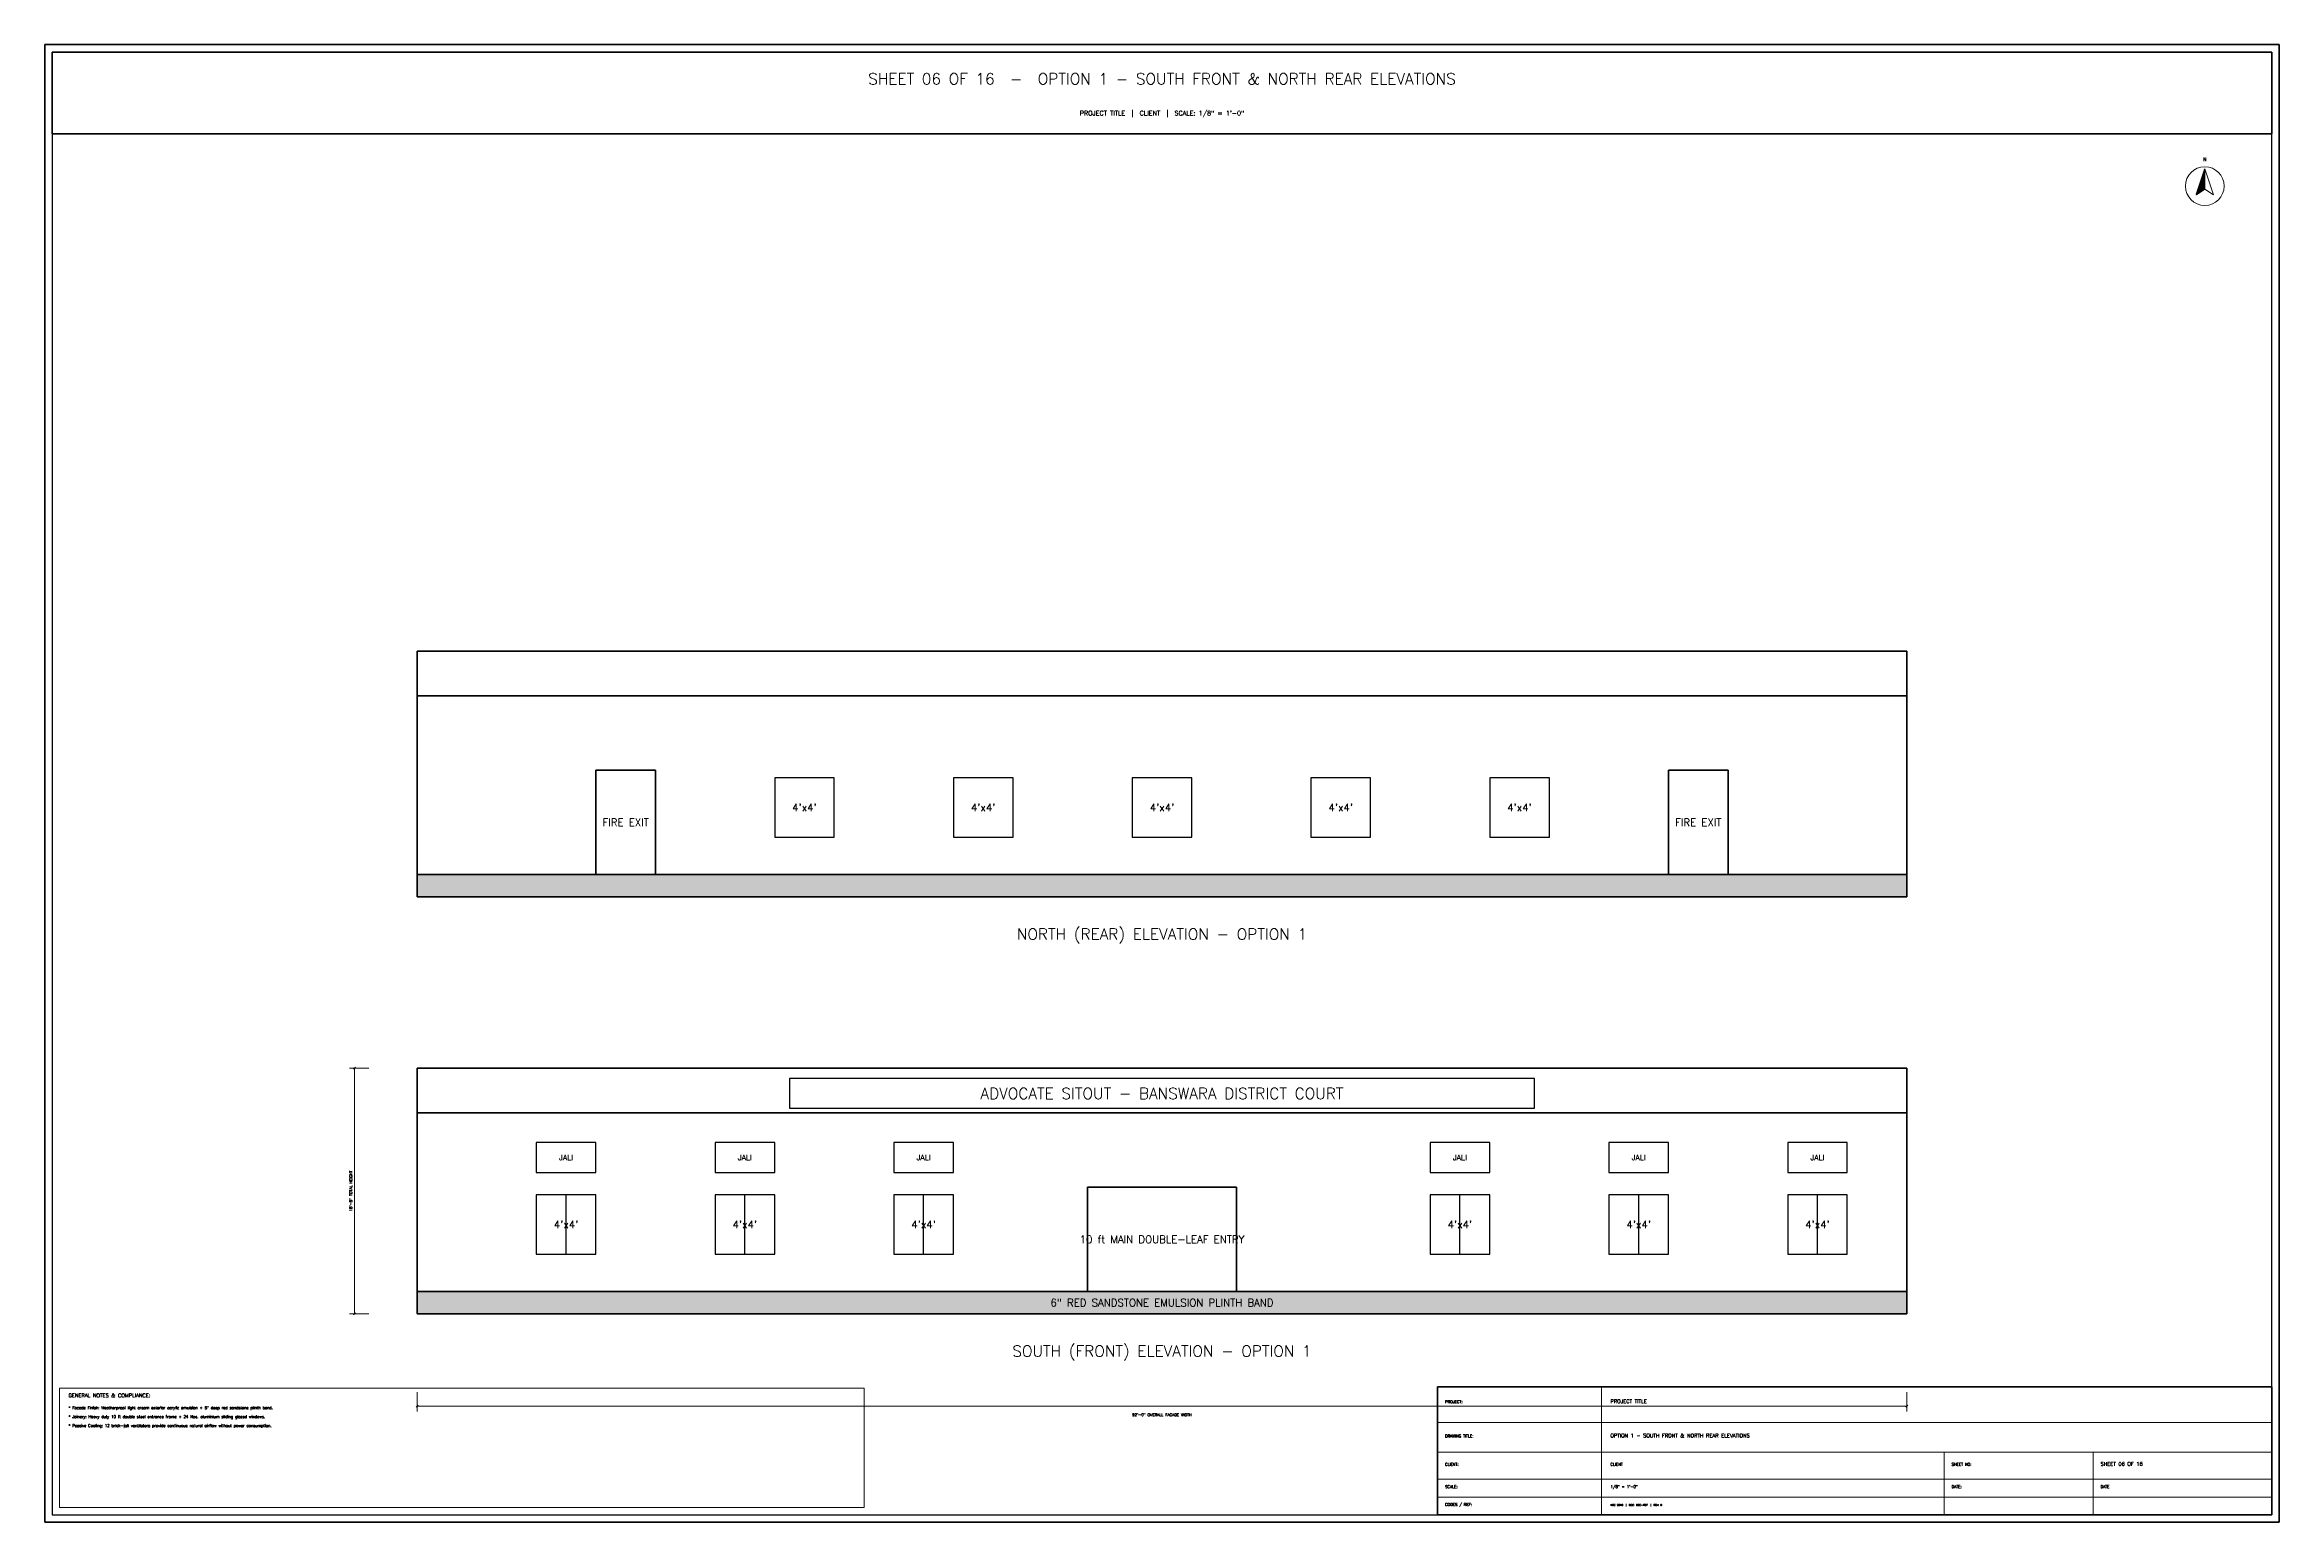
# Model space of a CAD drawing. Header units: inches. Extents: x 0 to 1800, y 0 to 1191.
import ezdxf
from ezdxf.enums import TextEntityAlignment as Align

# ---------------------------------------------------------------- set-up
doc = ezdxf.new("R2010")
doc.units = ezdxf.units.IN
doc.header["$MEASUREMENT"] = 0
for name, color, linetype in [('A-DIM', 4, 'Continuous'), ('A-DOOR', 2, 'Continuous'), ('A-HATCH', 8, 'Continuous'), ('A-JALI', 6, 'Continuous'), ('A-TEXT', 7, 'Continuous'), ('A-TEXT-TTL', 7, 'Continuous'), ('A-TTLB', 7, 'Continuous'), ('A-WALL', 7, 'Continuous'), ('A-WINDOW', 4, 'Continuous')]:
    doc.layers.add(name, color=color, linetype=linetype)
doc.styles.add('SIMPLEX', font='simplex.shx')

msp = doc.modelspace()

# ---------------------------------------------------------------- hatches: boundary and pattern name
at = {"layer": 'A-HATCH'}
h = msp.add_hatch(dxfattribs=at)
h.set_pattern_fill('SOLID')
h.paths.add_polyline_path([(300, 504), (1500, 504), (1500, 522), (300, 522)])
h = msp.add_hatch(dxfattribs=at)
h.set_pattern_fill('SOLID')
h.paths.add_polyline_path([(300, 168), (1500, 168), (1500, 186), (300, 186)])
at = {"layer": 'A-TTLB'}
h = msp.add_hatch(dxfattribs=at)
h.set_pattern_fill('SOLID')
h.paths.add_polyline_path([(1740, 1090.7), (1733, 1069.6), (1740, 1074.3)])

# ---------------------------------------------------------------- linework, layer by layer
at = {"layer": 'A-DIM', "lineweight": 13}
for p, q in [((261, 366), (245.4, 366)), ((261, 168), (245.4, 168)), ((300, 105), (300, 89.4)), ((1500, 105), (1500, 89.4))]:
    msp.add_line(p, q, dxfattribs=at)
at = {"layer": 'A-DIM', "lineweight": 30}
for p, q in [((248.8, 365.2), (250.3, 366.8)), ((248.8, 167.2), (250.3, 168.8)), ((299.2, 92.8), (300.8, 94.3)), ((1499.2, 92.8), (1500.8, 94.3))]:
    msp.add_line(p, q, dxfattribs=at)
at = {"layer": 'A-DIM', "lineweight": 18}
for p, q in [((249.6, 168), (249.6, 366)), ((300, 93.6), (1500, 93.6))]:
    msp.add_line(p, q, dxfattribs=at)
at = {"layer": 'A-DOOR', "lineweight": 40}
for p, q in [((492, 606), (444, 606)), ((444, 606), (444, 522)), ((492, 522), (492, 606)), ((1356, 606), (1308, 606)), ((1308, 606), (1308, 522)), ((1356, 522), (1356, 606)), ((444, 522), (492, 522)), ((1308, 522), (1356, 522))]:
    msp.add_line(p, q, dxfattribs=at)
at = {"layer": 'A-DOOR', "lineweight": 50}
for p, q in [((960, 270), (840, 270)), ((840, 270), (840, 186)), ((960, 186), (960, 270)), ((840, 186), (960, 186))]:
    msp.add_line(p, q, dxfattribs=at)
at = {"layer": 'A-JALI', "lineweight": 25}
for p, q in [((444, 306), (396, 306)), ((396, 306), (396, 282)), ((444, 282), (444, 306)), ((588, 306), (540, 306)), ((540, 306), (540, 282)), ((588, 282), (588, 306)), ((732, 306), (684, 306)), ((684, 306), (684, 282)), ((732, 282), (732, 306)), ((1164, 306), (1116, 306)), ((1116, 306), (1116, 282)), ((1164, 282), (1164, 306)), ((1308, 306), (1260, 306)), ((1260, 306), (1260, 282)), ((1308, 282), (1308, 306)), ((1452, 306), (1404, 306)), ((1404, 306), (1404, 282)), ((1452, 282), (1452, 306)), ((396, 282), (444, 282)), ((540, 282), (588, 282)), ((684, 282), (732, 282)), ((1116, 282), (1164, 282)), ((1260, 282), (1308, 282)), ((1404, 282), (1452, 282))]:
    msp.add_line(p, q, dxfattribs=at)
at = {"layer": 'A-TEXT-TTL', "lineweight": 25}
for p, q in [((1200, 357.6), (600, 357.6)), ((600, 357.6), (600, 333.6)), ((1200, 333.6), (1200, 357.6)), ((600, 333.6), (1200, 333.6))]:
    msp.add_line(p, q, dxfattribs=at)
at = {"layer": 'A-TTLB', "lineweight": 50}
for p, q in [((1800, 1190.7), (0, 1190.7)), ((0, 1190.7), (0, 0)), ((1800, 0), (1800, 1190.7)), ((0, 0), (1800, 0))]:
    msp.add_line(p, q, dxfattribs=at)
at = {"layer": 'A-TTLB', "lineweight": 25}
for p, q in [((1794, 1184.7), (6, 1184.7)), ((6, 1184.7), (6, 6)), ((1794, 6), (1794, 1184.7)), ((6, 6), (1794, 6))]:
    msp.add_line(p, q, dxfattribs=at)
at = {"layer": 'A-TTLB', "lineweight": 35}
for p, q in [((1794, 1184.7), (6, 1184.7)), ((6, 1184.7), (6, 1118.7)), ((1794, 1118.7), (1794, 1184.7)), ((6, 1118.7), (1794, 1118.7)), ((1794, 109.2), (1122, 109.2)), ((1122, 109.2), (1122, 6)), ((1794, 6), (1794, 109.2)), ((1122, 6), (1794, 6))]:
    msp.add_line(p, q, dxfattribs=at)
at = {"layer": 'A-TTLB', "lineweight": 20}
for p, q in [((1740, 1090.7), (1747, 1069.6)), ((1747, 1069.6), (1740, 1074.3)), ((660, 108), (12, 108)), ((12, 108), (12, 12)), ((660, 12), (660, 108)), ((1254, 6), (1254, 109.2)), ((1122, 80.4), (1794, 80.4)), ((1122, 56.4), (1794, 56.4)), ((1530, 6), (1530, 56.4)), ((1650, 6), (1650, 56.4)), ((1122, 34.8), (1794, 34.8)), ((1122, 20.4), (1794, 20.4)), ((12, 12), (660, 12))]:
    msp.add_line(p, q, dxfattribs=at)
msp.add_circle((1740, 1076.7), 15.6, dxfattribs=at)
at = {"layer": 'A-WALL', "lineweight": 40}
for p, q in [((1500, 702), (300, 702)), ((300, 702), (300, 666)), ((1500, 666), (1500, 702)), ((1500, 666), (300, 666)), ((300, 666), (300, 522)), ((300, 666), (1500, 666)), ((1500, 522), (1500, 666)), ((1500, 522), (300, 522)), ((300, 522), (300, 504)), ((300, 522), (1500, 522)), ((1500, 504), (1500, 522)), ((300, 504), (1500, 504)), ((1500, 366), (300, 366)), ((300, 366), (300, 330)), ((1500, 330), (1500, 366)), ((1500, 330), (300, 330)), ((300, 330), (300, 186)), ((300, 330), (1500, 330)), ((1500, 186), (1500, 330)), ((1500, 186), (300, 186)), ((300, 186), (300, 168)), ((300, 186), (1500, 186)), ((1500, 168), (1500, 186)), ((300, 168), (1500, 168))]:
    msp.add_line(p, q, dxfattribs=at)
at = {"layer": 'A-WINDOW', "lineweight": 30}
for p, q in [((636, 600), (588, 600)), ((588, 600), (588, 552)), ((636, 552), (636, 600)), ((780, 600), (732, 600)), ((732, 600), (732, 552)), ((780, 552), (780, 600)), ((924, 600), (876, 600)), ((876, 600), (876, 552)), ((924, 552), (924, 600)), ((1068, 600), (1020, 600)), ((1020, 600), (1020, 552)), ((1068, 552), (1068, 600)), ((1212, 600), (1164, 600)), ((1164, 600), (1164, 552)), ((1212, 552), (1212, 600)), ((588, 552), (636, 552)), ((732, 552), (780, 552)), ((876, 552), (924, 552)), ((1020, 552), (1068, 552)), ((1164, 552), (1212, 552)), ((444, 264), (396, 264)), ((396, 264), (396, 216)), ((444, 216), (444, 264)), ((588, 264), (540, 264)), ((540, 264), (540, 216)), ((588, 216), (588, 264)), ((732, 264), (684, 264)), ((684, 264), (684, 216)), ((732, 216), (732, 264)), ((1164, 264), (1116, 264)), ((1116, 264), (1116, 216)), ((1164, 216), (1164, 264)), ((1308, 264), (1260, 264)), ((1260, 264), (1260, 216)), ((1308, 216), (1308, 264)), ((1452, 264), (1404, 264)), ((1404, 264), (1404, 216)), ((1452, 216), (1452, 264)), ((396, 216), (444, 216)), ((540, 216), (588, 216)), ((684, 216), (732, 216)), ((1116, 216), (1164, 216)), ((1260, 216), (1308, 216)), ((1404, 216), (1452, 216))]:
    msp.add_line(p, q, dxfattribs=at)
at = {"layer": 'A-WINDOW'}
for p, q in [((420, 216), (420, 264)), ((564, 216), (564, 264)), ((708, 216), (708, 264)), ((1140, 216), (1140, 264)), ((1284, 216), (1284, 264)), ((1428, 216), (1428, 264))]:
    msp.add_line(p, q, dxfattribs=at)

# ---------------------------------------------------------------- texts
at = {"layer": 'A-DIM', "style": 'SIMPLEX'}
msp.add_text('16\'-6" TOTAL HEIGHT', height=2.25, rotation=90, dxfattribs=at).set_placement((245.4, 267), align=Align.TOP_CENTER)
msp.add_text('92\'-0" OVERALL FACADE WIDTH', height=2.25, dxfattribs=at).set_placement((900, 87.8), align=Align.TOP_CENTER)
at = {"layer": 'A-DOOR', "style": 'SIMPLEX'}
for s, p in [('FIRE EXIT', (468, 564)), ('FIRE EXIT', (1332, 564)), ('10 ft MAIN DOUBLE-LEAF ENTRY', (900, 228))]:
    msp.add_text(s, height=6, dxfattribs=at).set_placement(p, align=Align.MIDDLE_CENTER)
at = {"layer": 'A-JALI', "style": 'SIMPLEX'}
for p in [(420, 294), (564, 294), (708, 294), (1140, 294), (1284, 294), (1428, 294)]:
    msp.add_text('JALI', height=4.5, dxfattribs=at).set_placement(p, align=Align.MIDDLE_CENTER)
at = {"layer": 'A-TEXT', "style": 'SIMPLEX'}
for s, height, p in [('* Facade Finish: Weatherproof light cream exterior acrylic emulsion + 6" deep red sandstone plinth band.', 2.25, (19.2, 91.2)), ('* Joinery: Heavy duty 10 ft double steel entrance frame + 24 Nos. aluminium sliding glazed windows.', 2.25, (19.2, 84)), ('* Passive Cooling: 12 brick-jali ventilators provide continuous natural airflow without power consumption.', 2.25, (19.2, 76.8)), ('CLIENT', 2.25, (1261.2, 45.6)), ('1/8" = 1\'-0"', 2.25, (1261.2, 27.6)), ('DATE', 2.25, (1656, 27.6)), ('NBC 2016  |  DOC: DOC-REF  |  REV: 0', 1.5, (1261.2, 13.2))]:
    msp.add_text(s, height=height, dxfattribs=at).set_placement(p)
at = {"layer": 'A-TEXT-TTL', "style": 'SIMPLEX'}
for s, height, p in [('SHEET 06 OF 16  -  OPTION 1 - SOUTH FRONT & NORTH REAR ELEVATIONS', 9, (900, 1163.1)), ('PROJECT TITLE  |  CLIENT  |  SCALE: 1/8" = 1\'-0"', 3.75, (900, 1135.5)), ('N', 3, (1740, 1098.3)), ('NORTH (REAR) ELEVATION - OPTION 1', 9, (900, 474)), ('ADVOCATE SITOUT - BANSWARA DISTRICT COURT', 9, (900, 345.6)), ('6" RED SANDSTONE EMULSION PLINTH BAND', 6, (900, 177)), ('SOUTH (FRONT) ELEVATION - OPTION 1', 9, (900, 138))]:
    msp.add_text(s, height=height, dxfattribs=at).set_placement(p, align=Align.MIDDLE_CENTER)
for s, height, p in [('GENERAL NOTES & COMPLIANCE:', 3, (19.2, 100.8)), ('PROJECT:', 2.25, (1128, 96)), ('PROJECT TITLE', 3, (1261.2, 96)), ('DRAWING TITLE:', 2.25, (1128, 68.4)), ('OPTION 1 - SOUTH FRONT & NORTH REAR ELEVATIONS', 3, (1261.2, 68.4)), ('CLIENT:', 2.25, (1128, 45.6)), ('SHEET NO:', 2.25, (1536, 45.6)), ('SHEET 06 OF 16', 3, (1656, 45.6)), ('SCALE:', 2.25, (1128, 27.6)), ('DATE:', 2.25, (1536, 27.6)), ('CODES / REF:', 2.25, (1128, 13.2))]:
    msp.add_text(s, height=height, dxfattribs=at).set_placement(p)
at = {"layer": 'A-WINDOW', "style": 'SIMPLEX'}
for p in [(612, 576), (756, 576), (900, 576), (1044, 576), (1188, 576), (420, 240), (564, 240), (708, 240), (1140, 240), (1284, 240), (1428, 240)]:
    msp.add_text("4'x4'", height=6, dxfattribs=at).set_placement(p, align=Align.MIDDLE_CENTER)

doc.saveas('drawing.dxf')
